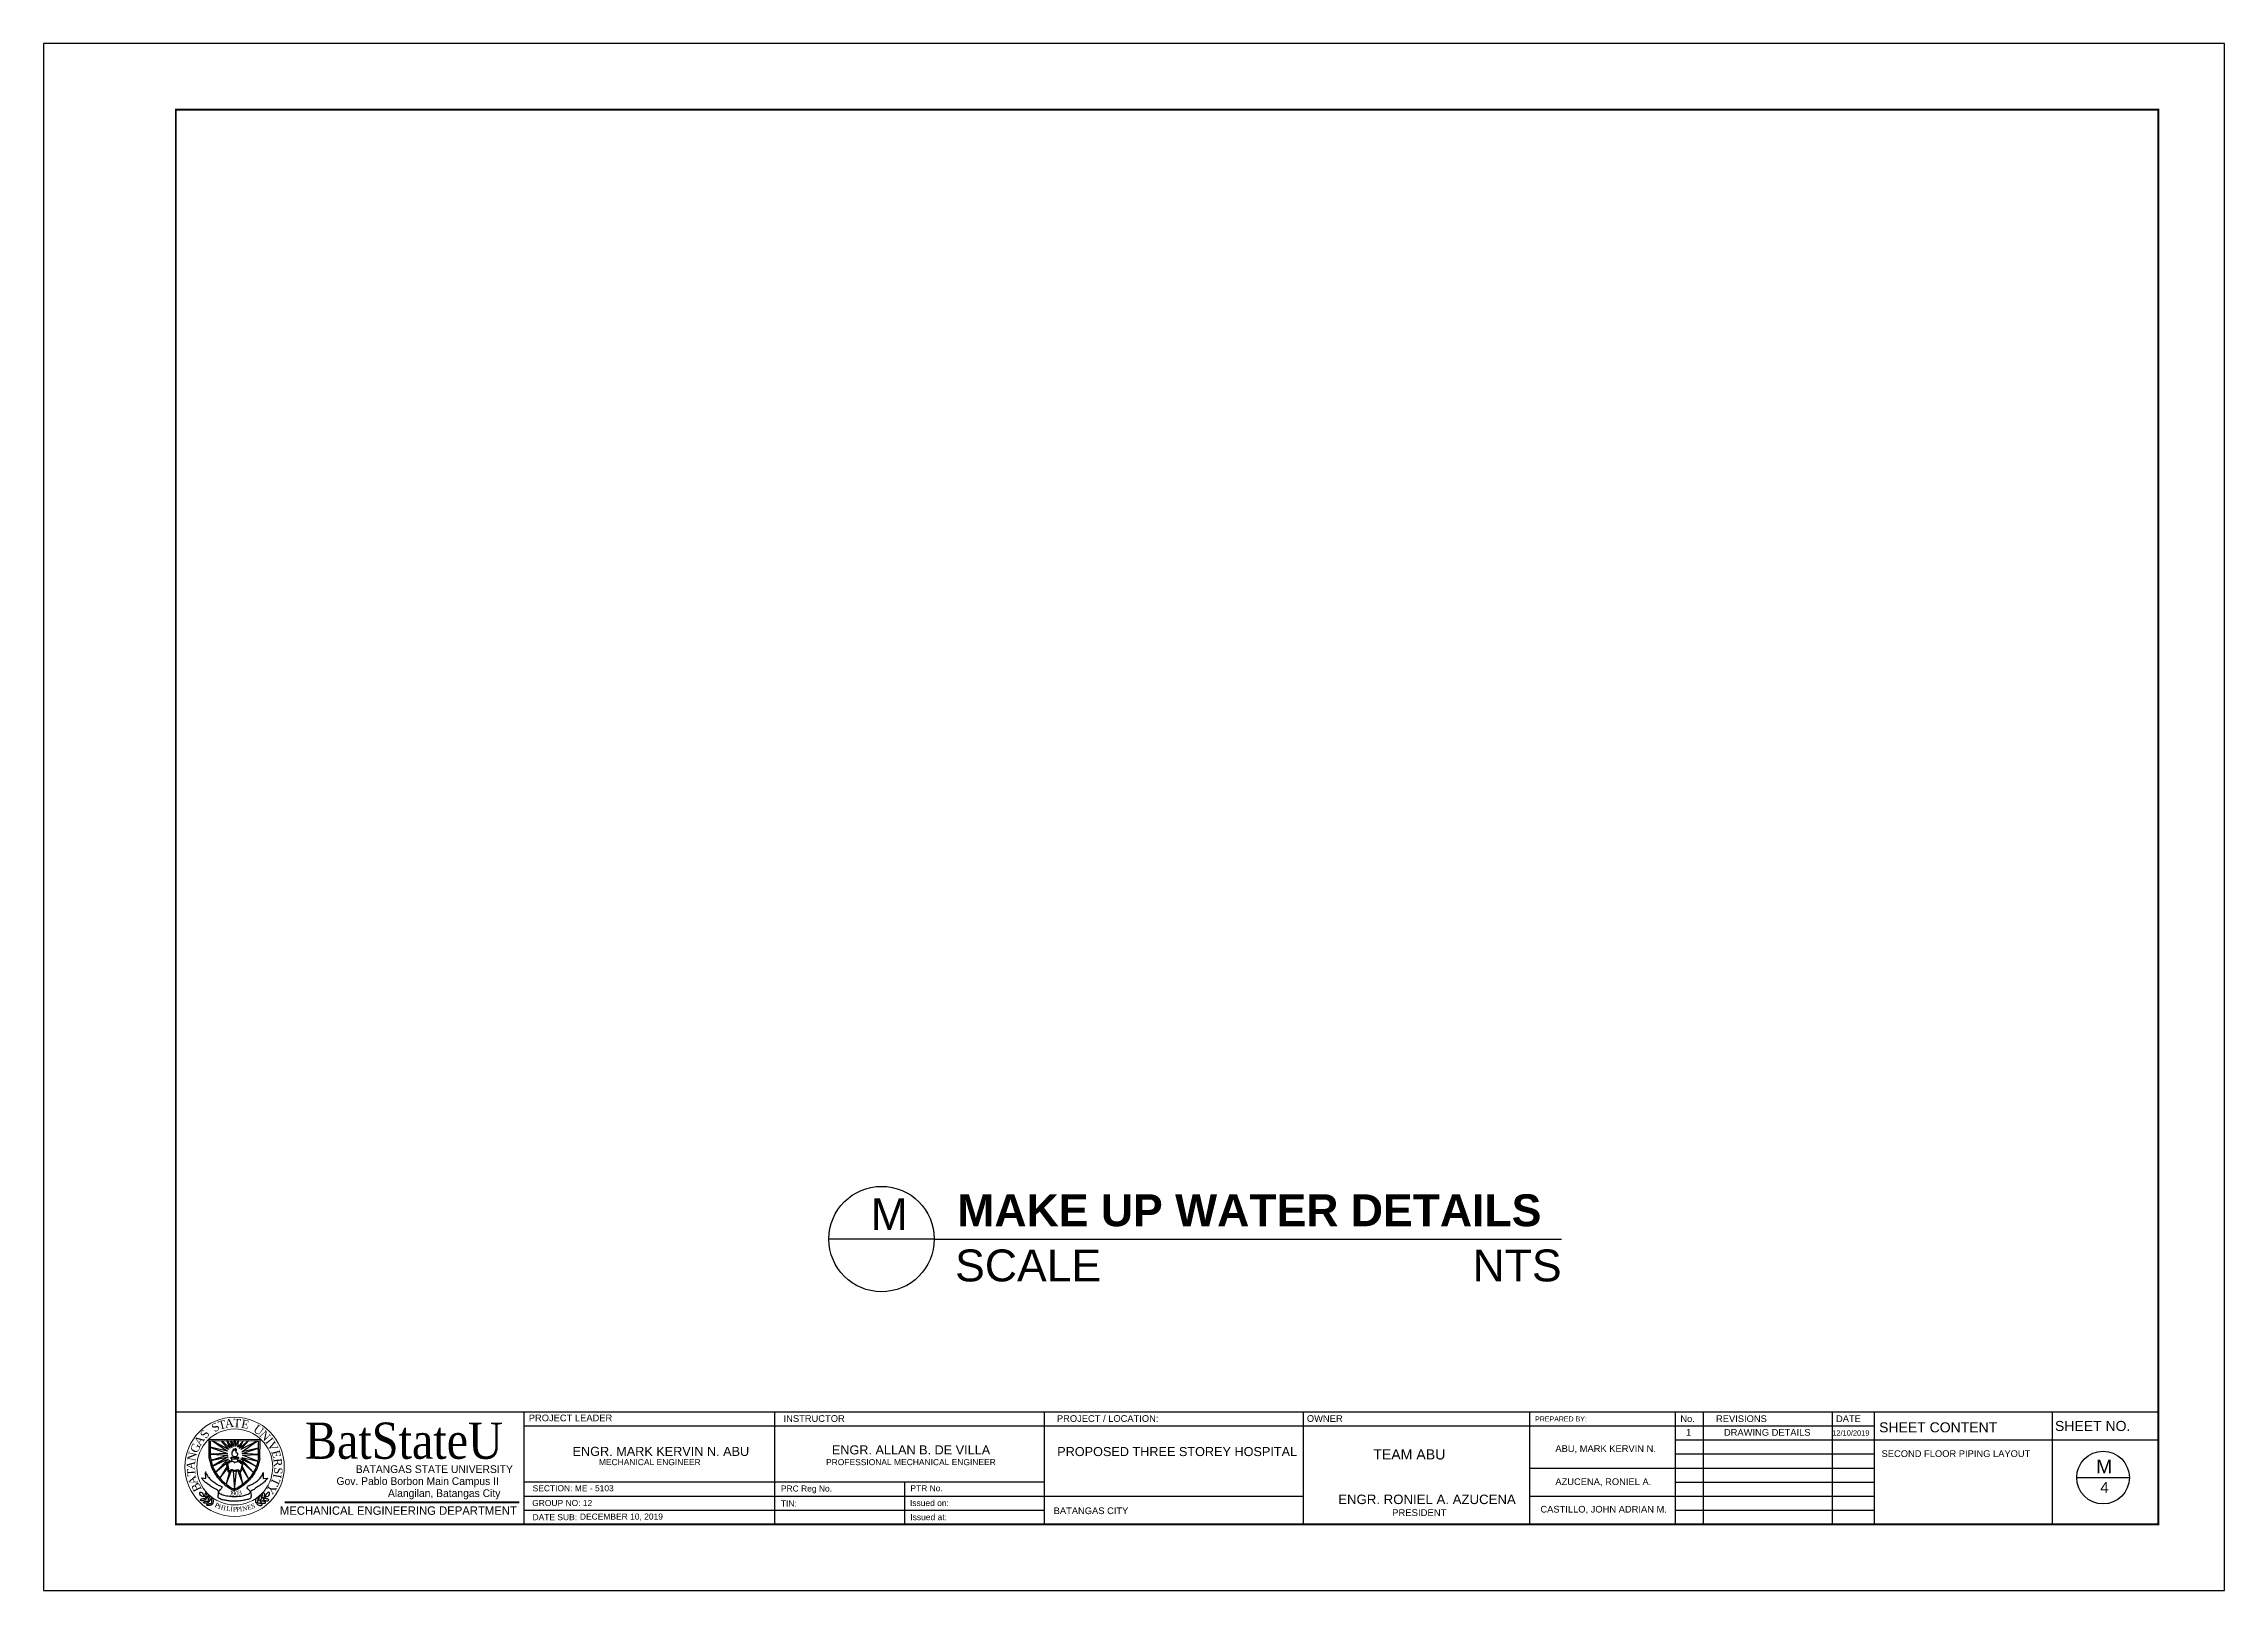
# Model space of a CAD drawing. Header units: millimetres. Extents: x 0 to 27402, y -2 to 21839.
# Drawn here: x 218.6 to 317.8, y 94.5 to 164.9 of the extents above; entities that cross this region are included whole.
import ezdxf
from ezdxf.enums import TextEntityAlignment as Align

# ---------------------------------------------------------------- set-up
doc = ezdxf.new("R2010")
doc.units = ezdxf.units.MM
for name, color, linetype in [('.1', 1, 'Continuous'), ('SHEET', 3, 'Continuous'), ('text', 7, 'Continuous')]:
    doc.layers.add(name, color=color, linetype=linetype)
for name, color, linetype, lineweight in [('stair', 134, 'Continuous', 0), ('texts', 2, 'Continuous', 18), ('WALL', 4, 'Continuous', 30)]:
    doc.layers.add(name, color=color, linetype=linetype, lineweight=lineweight)
doc.styles.add('arial', font='arial.ttf')
doc.styles.add('CGOTHIC', font='GOTHIC.TTF')
doc.styles.add('GARAMOND', font='GARA.TTF')
doc.styles.get("Standard").update_dxf_attribs({"font": 'arial.ttf'})

msp = doc.modelspace()

# ---------------------------------------------------------------- texts
at = {"attachment_point": 1, "style": 'arial'}
for s, width, insert, char_height in [('M', 0.03855, (256.216, 112.354), 1.452), ('{\\fArial|b1|i0|c0|p34;MAKE UP WATER DETAILS}', 43.36072, (260.158, 112.529), 1.45195), ('\\pxt21;SCALE                              NTS', 49.36036, (260.059, 110.018), 1.45195)]:
    msp.add_mtext_dynamic_manual_height_columns(s, width=width, gutter_width=1, heights=[0], dxfattribs=dict(at, insert=insert, char_height=char_height))
at = {"attachment_point": 1}
for s, insert, char_height, width, rotation in [('{\\fTimes New Roman|b0|i0|c0|p18;\\C1;T}', (226.47, 102.184), 0.37713, 29.67394, 14.44799), ('{\\fTimes New Roman|b0|i0|c0|p18;\\C1;A}', (226.793, 102.281), 0.37713, 29.67394, 5.71852), ('{\\fTimes New Roman|b0|i0|c0|p18;\\C1;T}', (227.209, 102.315), 0.37713, 0.3193, 356.81503), ('{\\fTimes New Roman|b0|i0|c0|p18;\\C1;E}', (227.606, 102.287), 0.37713, 29.67394, 348.69045), ('{\\fTimes New Roman|b0|i0|c0|p18;\\C1;A}', (225.38, 101.265), 0.37713, 29.67394, 56.11039), ('{\\fTimes New Roman|b0|i0|c0|p18;\\C1;S}', (225.655, 101.592), 0.37713, 29.67394, 56.11039), ('{\\fTimes New Roman|b0|i0|c0|p18;\\C1;S}', (226.154, 102.007), 0.37713, 29.67394, 33.23179), ('{\\fTimes New Roman|b0|i0|c0|p18;\\C1;U}', (228.298, 102.078), 0.37713, 29.67394, 323.50126), ('{\\fTimes New Roman|b0|i0|c0|p18;\\C1;N}', (228.634, 101.821), 0.37713, 29.67394, 314.13564), ('{\\fTimes New Roman|b0|i0|c0|p18;\\C1;I}', (228.935, 101.507), 0.37713, 29.67394, 308.6454), ('{\\fTimes New Roman|b0|i0|c0|p18;\\C1;V}', (229.066, 101.338), 0.37713, 29.67394, 298.20017), ('{\\fTimes New Roman|b0|i0|c0|p18;\\C1;A}', (225.061, 100.006), 0.37713, 29.67394, 85.53705), ('{\\fTimes New Roman|b0|i0|c0|p18;\\C1;N}', (225.092, 100.44), 0.37713, 29.67394, 77.56161), ('{\\fTimes New Roman|b0|i0|c0|p18;\\C1;G}', (225.216, 100.878), 0.37713, 29.67394, 65.93474), ('{\\fTimes New Roman|b0|i0|c0|p18;\\C1;E}', (229.291, 100.926), 0.37713, 29.67394, 285.47868), ('{\\fTimes New Roman|b0|i0|c0|p18;\\C1;R}', (229.399, 100.534), 0.37713, 29.67394, 276.19955), ('{\\fTimes New Roman|b0|i0|c0|p18;\\C1;T}', (225.112, 99.685), 0.37713, 29.67394, 94.26652), ('{\\fTimes New Roman|b0|i0|c0|p18;\\C1;A}', (225.246, 99.252), 0.37713, 29.67394, 110.36673), ('{\\fTimes New Roman|b0|i0|c0|p18;\\C1;B}', (225.428, 98.946), 0.37713, 29.67394, 115.18408), ('{\\fTimes New Roman|b0|i0|c0|p18;\\C1;T}', (229.357, 99.522), 0.37713, 29.67394, 245.97799), ('{\\fTimes New Roman|b0|i0|c0|p18;\\C1;I}', (229.404, 99.767), 0.37713, 29.67394, 259.8108), ('{\\fTimes New Roman|b0|i0|c0|p18;\\C1;S}', (229.446, 100.092), 0.37713, 29.67394, 266.05857), ('{\\fTimes New Roman|b0|i0|c0|p18;\\C1;P}', (226.423, 98.507), 0.21119, 29.67394, 333.24497), ('{\\fTimes New Roman|b0|i0|c0|p18;\\C1;P}', (226.429, 98.507), 0.21119, 29.67394, 333.24497), ('{\\fTimes New Roman|b0|i0|c0|p18;\\C1;H}', (226.555, 98.432), 0.21119, 29.67394, 342.36893), ('{\\fTimes New Roman|b0|i0|c0|p18;\\C1;I}', (226.77, 98.363), 0.21119, 29.67394, 350.74463), ('{\\fTimes New Roman|b0|i0|c0|p18;\\C1;L}', (226.901, 98.343), 0.21119, 29.67394, 350.69674), ('{\\fTimes New Roman|b0|i0|c0|p18;\\C1;1}', (227.045, 99.051), 0.21119, 29.67394, 350.69674), ('{\\fTimes New Roman|b0|i0|c0|p18;\\C1;I}', (227.077, 98.31), 0.21119, 29.67394, 357.83253), ('{\\fTimes New Roman|b0|i0|c0|p18;\\C1;9}', (227.126, 99.029), 0.21119, 29.67394, 359.89652), ('{\\fTimes New Roman|b0|i0|c0|p18;\\C1;P}', (227.183, 98.3), 0.21119, 29.67394, 359.89652), ('{\\fTimes New Roman|b0|i0|c0|p18;\\C1;0}', (227.283, 99.025), 0.21119, 29.67394, 359.89652), ('{\\fTimes New Roman|b0|i0|c0|p18;\\C1;P}', (227.316, 98.294), 0.21119, 29.67394, 7.51618), ('{\\fTimes New Roman|b0|i0|c0|p18;\\C1;3}', (227.397, 99.027), 0.21119, 29.67394, 14.57269), ('{\\fTimes New Roman|b0|i0|c0|p18;\\C1;I}', (227.477, 98.301), 0.21119, 29.67394, 9.03911), ('{\\fTimes New Roman|b0|i0|c0|p18;\\C1;N}', (227.586, 98.311), 0.21119, 29.67394, 12.92447), ('{\\fTimes New Roman|b0|i0|c0|p18;\\C1;E}', (227.809, 98.367), 0.21119, 29.67394, 14.57269), ('{\\fTimes New Roman|b0|i0|c0|p18;\\C1;S}', (227.988, 98.419), 0.21119, 29.67394, 14.57269), ('{\\fTimes New Roman|b0|i0|c0|p18;\\C1;Y}', (229.207, 99.171), 0.37713, 29.67394, 237.49398)]:
    msp.add_mtext(s, dxfattribs=dict(at, insert=insert, char_height=char_height, width=width, rotation=rotation))
at = {"layer": 'SHEET', "color": 1, "style": 'arial'}
for s, height, p in [('M', 0.624, (312.006, 99.824)), ('4', 0.499, (312.187, 98.937))]:
    msp.add_text(s, height=height, dxfattribs=at).set_placement(p)
at = {"layer": 'text', "style": 'arial'}
for s, height, p in [('PROJECT LEADER', 0.30409, (240.651, 102.201)), ('INSTRUCTOR', 0.304, (252.25, 102.174)), ('PROJECT / LOCATION:', 0.30402, (264.692, 102.174)), ('PROJECT / LOCATION:', 0.30402, (264.692, 102.174)), ('PROJECT / LOCATION:', 0.30402, (264.692, 102.174)), ('OWNER', 0.304, (276.073, 102.174)), ('PREPARED BY: ', 0.22802, (286.464, 102.192)), ('No.', 0.304, (293.073, 102.166)), ('REVISIONS', 0.304, (294.699, 102.166)), ('DATE', 0.304, (300.16, 102.166)), ('1', 0.304, (293.335, 101.546)), ('DRAWING DETAILS', 0.30402, (295.059, 101.542)), ('12/10/2019', 0.2432, (299.986, 101.547)), ('SHEET CONTENT', 0.45603, (302.122, 101.697)), ('SHEET NO.', 0.456, (310.129, 101.76)), ('ENGR. MARK KERVIN N. ABU', 0.41257, (242.645, 100.624)), ('MECHANICAL ENGINEER', 0.27505, (243.842, 100.203)), ('PROFESSIONAL MECHANICAL ENGINEER', 0.27505, (254.183, 100.203)), ('ENGR. ALLAN B. DE VILLA', 0.41257, (254.449, 100.692)), ('PROPOSED THREE STOREY HOSPITAL', 0.41257, (264.707, 100.616)), ('TEAM ABU', 0.4598, (279.093, 100.462)), ('ABU, MARK KERVIN N.', 0.30402, (287.384, 100.803)), ('SECOND FLOOR PIPING LAYOUT', 0.30402, (302.234, 100.576)), ('SECTION: ME - 5103', 0.27505, (240.825, 99.016)), ('PRC Reg No.', 0.27505, (252.128, 99.003)), ('PTR No.', 0.275, (258.023, 99.016)), ('AZUCENA, RONIEL A.', 0.30402, (287.384, 99.298)), ('GROUP NO: 12', 0.27505, (240.807, 98.343)), ('TIN:', 0.275, (252.128, 98.32)), ('Issued on:', 0.275, (258.004, 98.343)), ('BATANGAS CITY', 0.30402, (264.545, 97.975)), ('ENGR. RONIEL A. AZUCENA', 0.43038, (277.498, 98.432)), ('CASTILLO, JOHN ADRIAN M.', 0.30402, (286.704, 98.046)), ('DATE SUB:', 0.275, (240.822, 97.699)), ('DECEMBER 10, 2019', 0.27505, (242.979, 97.726)), ('Issued at:', 0.275, (258.02, 97.699)), ('PRESIDENT', 0.3099, (279.951, 97.888))]:
    msp.add_text(s, height=height, dxfattribs=at).set_placement(p)
at = {"layer": 'text', "width": 1}
for s, height, style, p in [('BatStateU', 1.6503, 'GARAMOND', (234.965, 100.493)), ('Gov. Pablo Borbon Main Campus II', 0.35128, 'CGOTHIC', (235.592, 99.302)), ('BATANGAS STATE UNIVERSITY', 0.35128, 'CGOTHIC', (236.351, 99.847)), ('Alangilan, Batangas City', 0.35128, 'CGOTHIC', (236.8, 98.753))]:
    msp.add_text(s, height=height, dxfattribs=dict(at, style=style)).set_placement(p, align=Align.CENTER)
at = {"layer": 'WALL', "color": 250, "linetype": 'Continuous', "lineweight": 0, "insert": (229.32, 98.328), "char_height": 0.38403, "width": 12.18966, "attachment_point": 1}
msp.add_mtext('{\\fCentury Gothic|b0|i0|c0|p34;\\C7;MECHANICAL ENGINEERING DEPARTMENT}', dxfattribs=at)

# ---------------------------------------------------------------- linework, layer by layer
at = {"layer": '.1', "color": 0}
for p, q in [((317.84, 164.9), (218.564, 164.9)), ((218.564, 164.9), (218.564, 94.504)), ((317.84, 94.504), (317.84, 164.9)), ((218.564, 94.504), (317.84, 94.504))]:
    msp.add_line(p, q, dxfattribs=at)
at = {"layer": '.1', "linetype": 'Continuous', "ltscale": 0.5}
msp.add_line((251.837, 102.633), (251.837, 97.513), dxfattribs=at)
for p, q in [((259.108, 110.495), (254.313, 110.495)), ((259.108, 110.495), (287.67, 110.495)), ((226.107, 100.51), (226.107, 101.377)), ((226.156, 100.545), (226.156, 101.314)), ((226.986, 100.917), (226.248, 101.314)), ((226.248, 101.314), (226.932, 100.841)), ((226.688, 101.314), (226.655, 101.28)), ((226.655, 101.28), (226.986, 100.917)), ((227.046, 100.971), (226.688, 101.314)), ((226.938, 101.314), (226.91, 101.314)), ((226.91, 101.314), (227.046, 100.971)), ((227.127, 101.009), (226.938, 101.314)), ((227.127, 101.314), (227.07, 101.296)), ((227.07, 101.296), (227.127, 101.009)), ((227.209, 101.053), (227.127, 101.314)), ((227.231, 101.314), (227.209, 101.053)), ((227.307, 101.314), (227.231, 101.314)), ((227.404, 101.314), (227.307, 101.058)), ((227.307, 101.058), (227.307, 101.314)), ((227.643, 101.314), (227.404, 101.02)), ((227.404, 101.02), (227.442, 101.314)), ((227.442, 101.314), (227.404, 101.314)), ((227.893, 101.314), (227.486, 100.966)), ((227.486, 100.966), (227.643, 101.314)), ((228.305, 101.314), (227.545, 100.912)), ((227.545, 100.912), (227.893, 101.314)), ((227.583, 100.808), (228.305, 101.314)), ((228.354, 100.538), (228.354, 101.314)), ((228.403, 100.51), (228.419, 101.373)), ((226.932, 100.841), (226.134, 101.015)), ((226.134, 101.015), (226.932, 100.738)), ((226.932, 100.738), (226.183, 100.705)), ((226.183, 100.705), (226.954, 100.651)), ((226.954, 100.651), (226.183, 100.417)), ((226.183, 100.417), (226.959, 100.586)), ((226.959, 100.586), (226.257, 100.155)), ((226.257, 100.155), (226.986, 100.488)), ((226.986, 100.488), (226.39, 99.879)), ((226.39, 99.879), (227.041, 100.423)), ((226.871, 100.281), (226.948, 99.926)), ((226.931, 100.274), (226.989, 99.943)), ((227.117, 100.496), (227.117, 100.395)), ((227.396, 100.484), (227.396, 100.383)), ((228.113, 99.867), (227.48, 100.44)), ((228.251, 100.149), (227.545, 100.488)), ((227.545, 100.488), (228.113, 99.867)), ((227.557, 99.92), (227.652, 100.284)), ((228.354, 100.977), (227.583, 100.808)), ((227.583, 100.554), (228.251, 100.149)), ((227.583, 100.554), (228.321, 100.385)), ((227.605, 100.727), (228.354, 100.977)), ((228.354, 100.695), (227.605, 100.727)), ((227.616, 100.651), (228.354, 100.695)), ((228.321, 100.385), (227.616, 100.651)), ((225.76, 99.632), (225.944, 99.594)), ((225.944, 99.594), (225.934, 99.869)), ((226.905, 100.12), (226.593, 99.604)), ((226.593, 99.604), (226.916, 100.038)), ((226.875, 99.341), (227.122, 99.957)), ((227.03, 99.903), (226.875, 99.341)), ((227.187, 99.941), (227.255, 99.103)), ((227.255, 99.103), (227.339, 99.946)), ((227.41, 99.941), (227.628, 99.335)), ((227.628, 99.335), (227.507, 99.908)), ((227.607, 100.245), (227.525, 99.938)), ((227.589, 100.071), (227.892, 99.577)), ((227.892, 99.577), (227.621, 100.141)), ((228.552, 99.872), (228.563, 99.601)), ((228.563, 99.601), (228.744, 99.607))]:
    msp.add_line(p, q)
msp.add_circle((256.711, 110.495), 2.398)
for points in [[(226.107, 100.51), (226.178, 100.21), (226.324, 99.874), (226.525, 99.592), (226.927, 99.228), (227.198, 99.071), (227.252, 99.055)], [(226.156, 100.545), (226.227, 100.245), (226.373, 99.908), (226.574, 99.626), (226.976, 99.263), (227.247, 99.106), (227.301, 99.089)], [(226.871, 100.281), (226.87, 100.32), (226.927, 100.328), (226.989, 100.352), (227.064, 100.39), (227.117, 100.395), (227.117, 100.419)], [(228.354, 100.545), (228.284, 100.245), (228.137, 99.908), (227.936, 99.626), (227.535, 99.263), (227.264, 99.106), (227.209, 99.089)], [(228.403, 100.51), (228.333, 100.21), (228.186, 99.874), (227.985, 99.592), (227.584, 99.228), (227.313, 99.071), (227.258, 99.055)], [(227.651, 100.28), (227.639, 100.323), (227.578, 100.308), (227.543, 100.326), (227.517, 100.358), (227.479, 100.381), (227.447, 100.404), (227.396, 100.404)], [(226.948, 99.926), (226.998, 99.891), (227.05, 99.903), (227.085, 99.94), (227.122, 99.957), (227.174, 99.957), (227.215, 99.949), (227.256, 99.928), (227.322, 99.943), (227.363, 99.954), (227.41, 99.941), (227.507, 99.908), (227.557, 99.92)], [(226.989, 99.943), (227.044, 99.943), (227.053, 99.967), (227.09, 99.987), (227.154, 100.001), (227.215, 99.972), (227.253, 99.967), (227.302, 99.97), (227.34, 99.987), (227.395, 99.993), (227.43, 99.99), (227.462, 99.967), (227.479, 99.952), (227.525, 99.938)], [(225.842, 98.763), (225.733, 98.802), (225.683, 98.88), (225.676, 98.956), (225.686, 98.969), (225.752, 98.963), (225.819, 98.903), (225.845, 98.844), (225.853, 98.789), (225.853, 98.761), (225.847, 98.761), (225.832, 98.776), (225.831, 98.776)], [(225.948, 98.652), (225.886, 98.605), (225.798, 98.586), (225.744, 98.588), (225.7, 98.615), (225.699, 98.633), (225.741, 98.659), (225.783, 98.675), (225.834, 98.683), (225.854, 98.689), (225.893, 98.679), (225.944, 98.651), (225.946, 98.644)], [(226.086, 98.533), (226.024, 98.486), (225.936, 98.468), (225.882, 98.47), (225.838, 98.497), (225.837, 98.514), (225.879, 98.541), (225.921, 98.557), (225.973, 98.565), (225.992, 98.57), (226.031, 98.56), (226.083, 98.532), (226.084, 98.525)], [(225.975, 98.688), (226.002, 98.76), (225.996, 98.85), (225.978, 98.901), (225.94, 98.936), (225.923, 98.932), (225.909, 98.884), (225.906, 98.839), (225.913, 98.788), (225.913, 98.767), (225.934, 98.733), (225.975, 98.691), (225.982, 98.691)], [(226.237, 98.426), (226.175, 98.379), (226.088, 98.361), (226.033, 98.363), (225.99, 98.389), (225.988, 98.407), (226.03, 98.434), (226.072, 98.449), (226.124, 98.457), (226.144, 98.463), (226.182, 98.453), (226.234, 98.425), (226.236, 98.418)], [(226.113, 98.569), (226.141, 98.642), (226.134, 98.731), (226.117, 98.783), (226.079, 98.817), (226.061, 98.814), (226.048, 98.766), (226.044, 98.721), (226.051, 98.669), (226.051, 98.649), (226.072, 98.614), (226.113, 98.573), (226.12, 98.573)], [(226.264, 98.462), (226.292, 98.534), (226.285, 98.624), (226.268, 98.676), (226.23, 98.71), (226.213, 98.707), (226.199, 98.658), (226.195, 98.614), (226.202, 98.562), (226.202, 98.541), (226.223, 98.507), (226.264, 98.466), (226.271, 98.466)], [(228.242, 98.479), (228.218, 98.552), (228.228, 98.641), (228.248, 98.692), (228.287, 98.725), (228.304, 98.721), (228.316, 98.672), (228.317, 98.627), (228.308, 98.576), (228.307, 98.555), (228.285, 98.522), (228.242, 98.482), (228.235, 98.483)], [(228.268, 98.441), (228.327, 98.392), (228.414, 98.37), (228.469, 98.37), (228.514, 98.395), (228.516, 98.412), (228.475, 98.44), (228.433, 98.458), (228.382, 98.468), (228.363, 98.475), (228.323, 98.466), (228.271, 98.44), (228.269, 98.434)], [(228.398, 98.58), (228.373, 98.653), (228.384, 98.742), (228.403, 98.793), (228.442, 98.826), (228.459, 98.822), (228.471, 98.773), (228.473, 98.728), (228.464, 98.677), (228.463, 98.656), (228.441, 98.623), (228.398, 98.583), (228.391, 98.583)], [(228.423, 98.542), (228.483, 98.493), (228.57, 98.471), (228.624, 98.47), (228.669, 98.495), (228.671, 98.513), (228.63, 98.541), (228.589, 98.559), (228.538, 98.569), (228.518, 98.575), (228.479, 98.567), (228.427, 98.541), (228.424, 98.535)], [(228.541, 98.692), (228.516, 98.766), (228.527, 98.855), (228.546, 98.906), (228.585, 98.938), (228.603, 98.934), (228.614, 98.886), (228.616, 98.841), (228.607, 98.789), (228.606, 98.769), (228.584, 98.735), (228.541, 98.696), (228.534, 98.696)], [(228.566, 98.655), (228.626, 98.606), (228.713, 98.583), (228.767, 98.583), (228.812, 98.608), (228.814, 98.625), (228.773, 98.654), (228.732, 98.672), (228.681, 98.682), (228.661, 98.688), (228.622, 98.68), (228.57, 98.654), (228.567, 98.647)], [(228.677, 98.761), (228.787, 98.796), (228.841, 98.872), (228.85, 98.948), (228.841, 98.961), (228.774, 98.957), (228.705, 98.9), (228.677, 98.843), (228.666, 98.788), (228.665, 98.76), (228.672, 98.76), (228.687, 98.774), (228.689, 98.774)]]:
    msp.add_spline(points, degree=3)
for points, end_tangent in [([(226.931, 100.274), (227.006, 100.314), (227.058, 100.361), (227.111, 100.375), (227.163, 100.381), (227.215, 100.361), (227.235, 100.335), (227.256, 100.32), (227.285, 100.346), (227.351, 100.361), (227.415, 100.372), (227.485, 100.341), (227.531, 100.294), (227.589, 100.274), (227.607, 100.283), (227.607, 100.245)], (0, -1)), ([(227.103, 100.566), (227.191, 100.561), (227.282, 100.557), (227.343, 100.559), (227.398, 100.565), (227.428, 100.562), (227.429, 100.533), (227.429, 100.509), (227.418, 100.488), (227.393, 100.484), (227.342, 100.479), (227.255, 100.479), (227.15, 100.477), (227.124, 100.492), (227.094, 100.512), (227.102, 100.567), (227.102, 100.573)], (-1, 0))]:
    msp.add_spline(points, degree=3, dxfattribs=dict(end_tangent=end_tangent))
at = {"start_tangent": (-1, 0)}
msp.add_spline([(227.249, 100.585), (227.18, 100.623), (227.144, 100.679), (227.144, 100.742), (227.144, 100.79), (227.158, 100.815), (227.173, 100.863), (227.194, 100.858), (227.202, 100.906), (227.216, 100.942), (227.235, 100.916), (227.273, 100.882), (227.301, 100.882), (227.299, 100.921), (227.286, 100.955), (227.288, 100.967), (227.323, 100.937), (227.323, 100.91), (227.329, 100.883), (227.329, 100.854), (227.318, 100.81), (227.345, 100.769), (227.377, 100.77), (227.397, 100.718), (227.391, 100.674), (227.36, 100.615), (227.33, 100.59), (227.293, 100.583), (227.247, 100.583), (227.25, 100.583)], degree=3, dxfattribs=at)
for points, knots in [([(228.744, 99.607), (228.748, 99.607), (228.772, 99.602), (228.635, 99.473), (228.55, 99.363), (228.378, 99.267), (228.219, 99.16), (228.103, 99.066), (227.977, 99.025), (228.003, 98.895), (228.034, 98.791), (227.96, 98.664), (227.809, 98.635), (227.611, 98.584), (227.368, 98.565), (227.13, 98.559), (226.919, 98.592), (226.733, 98.611), (226.598, 98.66), (226.525, 98.715), (226.499, 98.764), (226.521, 98.853), (226.539, 98.94), (226.509, 99.092), (226.294, 99.136), (226.13, 99.275), (225.977, 99.393), (225.847, 99.482), (225.802, 99.57), (225.731, 99.637), (225.759, 99.633), (225.788, 99.626)], [1.525096, 1.525096, 1.525096, 1.525096, 1.532073, 1.584612, 1.633558, 1.698069, 1.768711, 1.823631, 1.856154, 1.874433, 1.942755, 1.959564, 2.013837, 2.081716, 2.168665, 2.253261, 2.318126, 2.380396, 2.439479, 2.4572, 2.470092, 2.492272, 2.543518, 2.560297, 2.639259, 2.721631, 2.780104, 2.832648, 2.871086, 2.885372, 2.911145, 2.911145, 2.911145, 2.911145]), ([(225.95, 99.898), (225.899, 99.898), (226.022, 99.735), (226.08, 99.622), (226.236, 99.483), (226.411, 99.381), (226.524, 99.266), (226.708, 99.236), (226.664, 99.144), (226.617, 99.094), (226.553, 99.055), (226.504, 98.957), (226.659, 98.869), (226.835, 98.818), (227.054, 98.781), (227.233, 98.783), (227.444, 98.779), (227.679, 98.807), (227.873, 98.887), (227.98, 98.95), (227.98, 99.018), (227.923, 99.06), (227.886, 99.11), (227.82, 99.145), (227.84, 99.213), (227.901, 99.286), (228.039, 99.308), (228.182, 99.41), (228.318, 99.503), (228.42, 99.606), (228.483, 99.7), (228.539, 99.77), (228.552, 99.859), (228.552, 99.872)], [0, 0, 0, 0, 0.050157, 0.09733, 0.169415, 0.238469, 0.297382, 0.34519, 0.361609, 0.384753, 0.415402, 0.43521, 0.480082, 0.549086, 0.637593, 0.692397, 0.728181, 0.847546, 0.920378, 0.94488, 0.959291, 0.979722, 1.010309, 1.023969, 1.046254, 1.066064, 1.119081, 1.173808, 1.241086, 1.282544, 1.318293, 1.350594, 1.379885, 1.379885, 1.379885, 1.379885]), ([(225.934, 99.892), (225.938, 99.897), (225.947, 99.901), (225.959, 99.901), (225.961, 99.901)], [3.04846765, 3.04846765, 3.04846765, 3.04846765, 3.05886904, 3.06079098, 3.06079098, 3.06079098, 3.06079098]), ([(227.228, 99.435), (227.24, 99.433), (227.261, 99.43), (227.277, 99.431), (227.288, 99.435)], [0, 0, 0, 0, 0.01145534, 0.02007474, 0.02007474, 0.02007474, 0.02007474]), ([(227.228, 99.415), (227.24, 99.413), (227.261, 99.409), (227.277, 99.411), (227.288, 99.414)], [0, 0, 0, 0, 0.01145534, 0.02007474, 0.02007474, 0.02007474, 0.02007474]), ([(227.234, 99.366), (227.244, 99.367), (227.261, 99.37), (227.274, 99.369), (227.281, 99.367)], [0.00178548, 0.00178548, 0.00178548, 0.00178548, 0.01145534, 0.01823656, 0.01823656, 0.01823656, 0.01823656]), ([(227.235, 99.345), (227.245, 99.347), (227.261, 99.349), (227.273, 99.348), (227.279, 99.347)], [0.00231179, 0.00231179, 0.00231179, 0.00231179, 0.01145534, 0.0176246, 0.0176246, 0.0176246, 0.0176246])]:
    msp.add_open_spline(points, degree=3, knots=knots)
at = {"layer": 'SHEET', "color": 1}
for p, q in [((224.581, 102.633), (314.832, 102.633)), ((240.427, 102.634), (240.427, 97.513)), ((240.427, 102.633), (240.427, 97.513)), ((251.837, 102.634), (251.837, 97.513)), ((251.837, 102.633), (251.837, 97.513)), ((264.127, 97.513), (264.127, 102.633)), ((275.904, 102.633), (275.904, 97.513)), ((286.206, 102.633), (286.206, 97.513)), ((292.835, 102.633), (292.835, 97.513)), ((294.116, 102.633), (294.116, 97.513)), ((299.98, 102.633), (299.98, 97.513)), ((301.9, 102.633), (301.9, 97.513)), ((309.995, 102.633), (309.995, 97.513)), ((240.427, 101.993), (296.998, 101.993)), ((292.835, 101.353), (303.596, 101.353)), ((295.239, 101.993), (301.9, 101.993)), ((300.234, 101.353), (314.832, 101.353)), ((292.835, 100.713), (301.9, 100.713)), ((240.427, 99.443), (264.127, 99.443)), ((257.761, 99.443), (257.761, 97.513)), ((286.206, 100.073), (296.998, 100.073)), ((292.835, 99.433), (301.9, 99.433)), ((295.239, 100.073), (301.9, 100.073)), ((311.116, 99.637), (313.516, 99.637)), ((240.427, 98.799), (275.904, 98.799)), ((286.206, 98.793), (296.998, 98.793)), ((295.239, 98.793), (301.9, 98.793)), ((240.427, 98.156), (250.761, 98.156)), ((240.427, 98.156), (264.127, 98.156)), ((251.837, 98.156), (262.171, 98.156)), ((292.835, 98.153), (301.9, 98.153))]:
    msp.add_line(p, q, dxfattribs=at)
msp.add_circle((312.316, 99.637), 1.2, dxfattribs=at)
at = {"layer": 'stair'}
for p, q in [((226.107, 101.377), (228.419, 101.373)), ((226.156, 101.314), (228.354, 101.314))]:
    msp.add_line(p, q, dxfattribs=at)
msp.add_circle((227.259, 100.127), 2.263, dxfattribs=at)
at = {"layer": 'stair', "lineweight": 20}
for centre, radius in [((227.259, 100.127), 2.263), ((227.267, 100.121), 1.728)]:
    msp.add_circle(centre, radius, dxfattribs=at)
at = {"layer": 'texts', "color": 85, "linetype": 'Continuous', "lineweight": 50}
msp.add_line((229.545, 98.521), (240.206, 98.521), dxfattribs=at)
at = {"layer": 'WALL', "color": 1, "linetype": 'Continuous', "const_width": 0.0853}
msp.add_lwpolyline([(224.581, 97.513), (314.832, 97.513), (314.832, 161.892), (224.581, 161.892)], close=True, dxfattribs=at)

msp.set_redraw_order([(e.dxf.handle, doc.entitydb.next_handle()) for e in msp.query("TEXT MTEXT ATTDEF DIMENSION ARC_DIMENSION")])  # texts and dimensions are drawn at this point

doc.saveas('drawing.dxf')
